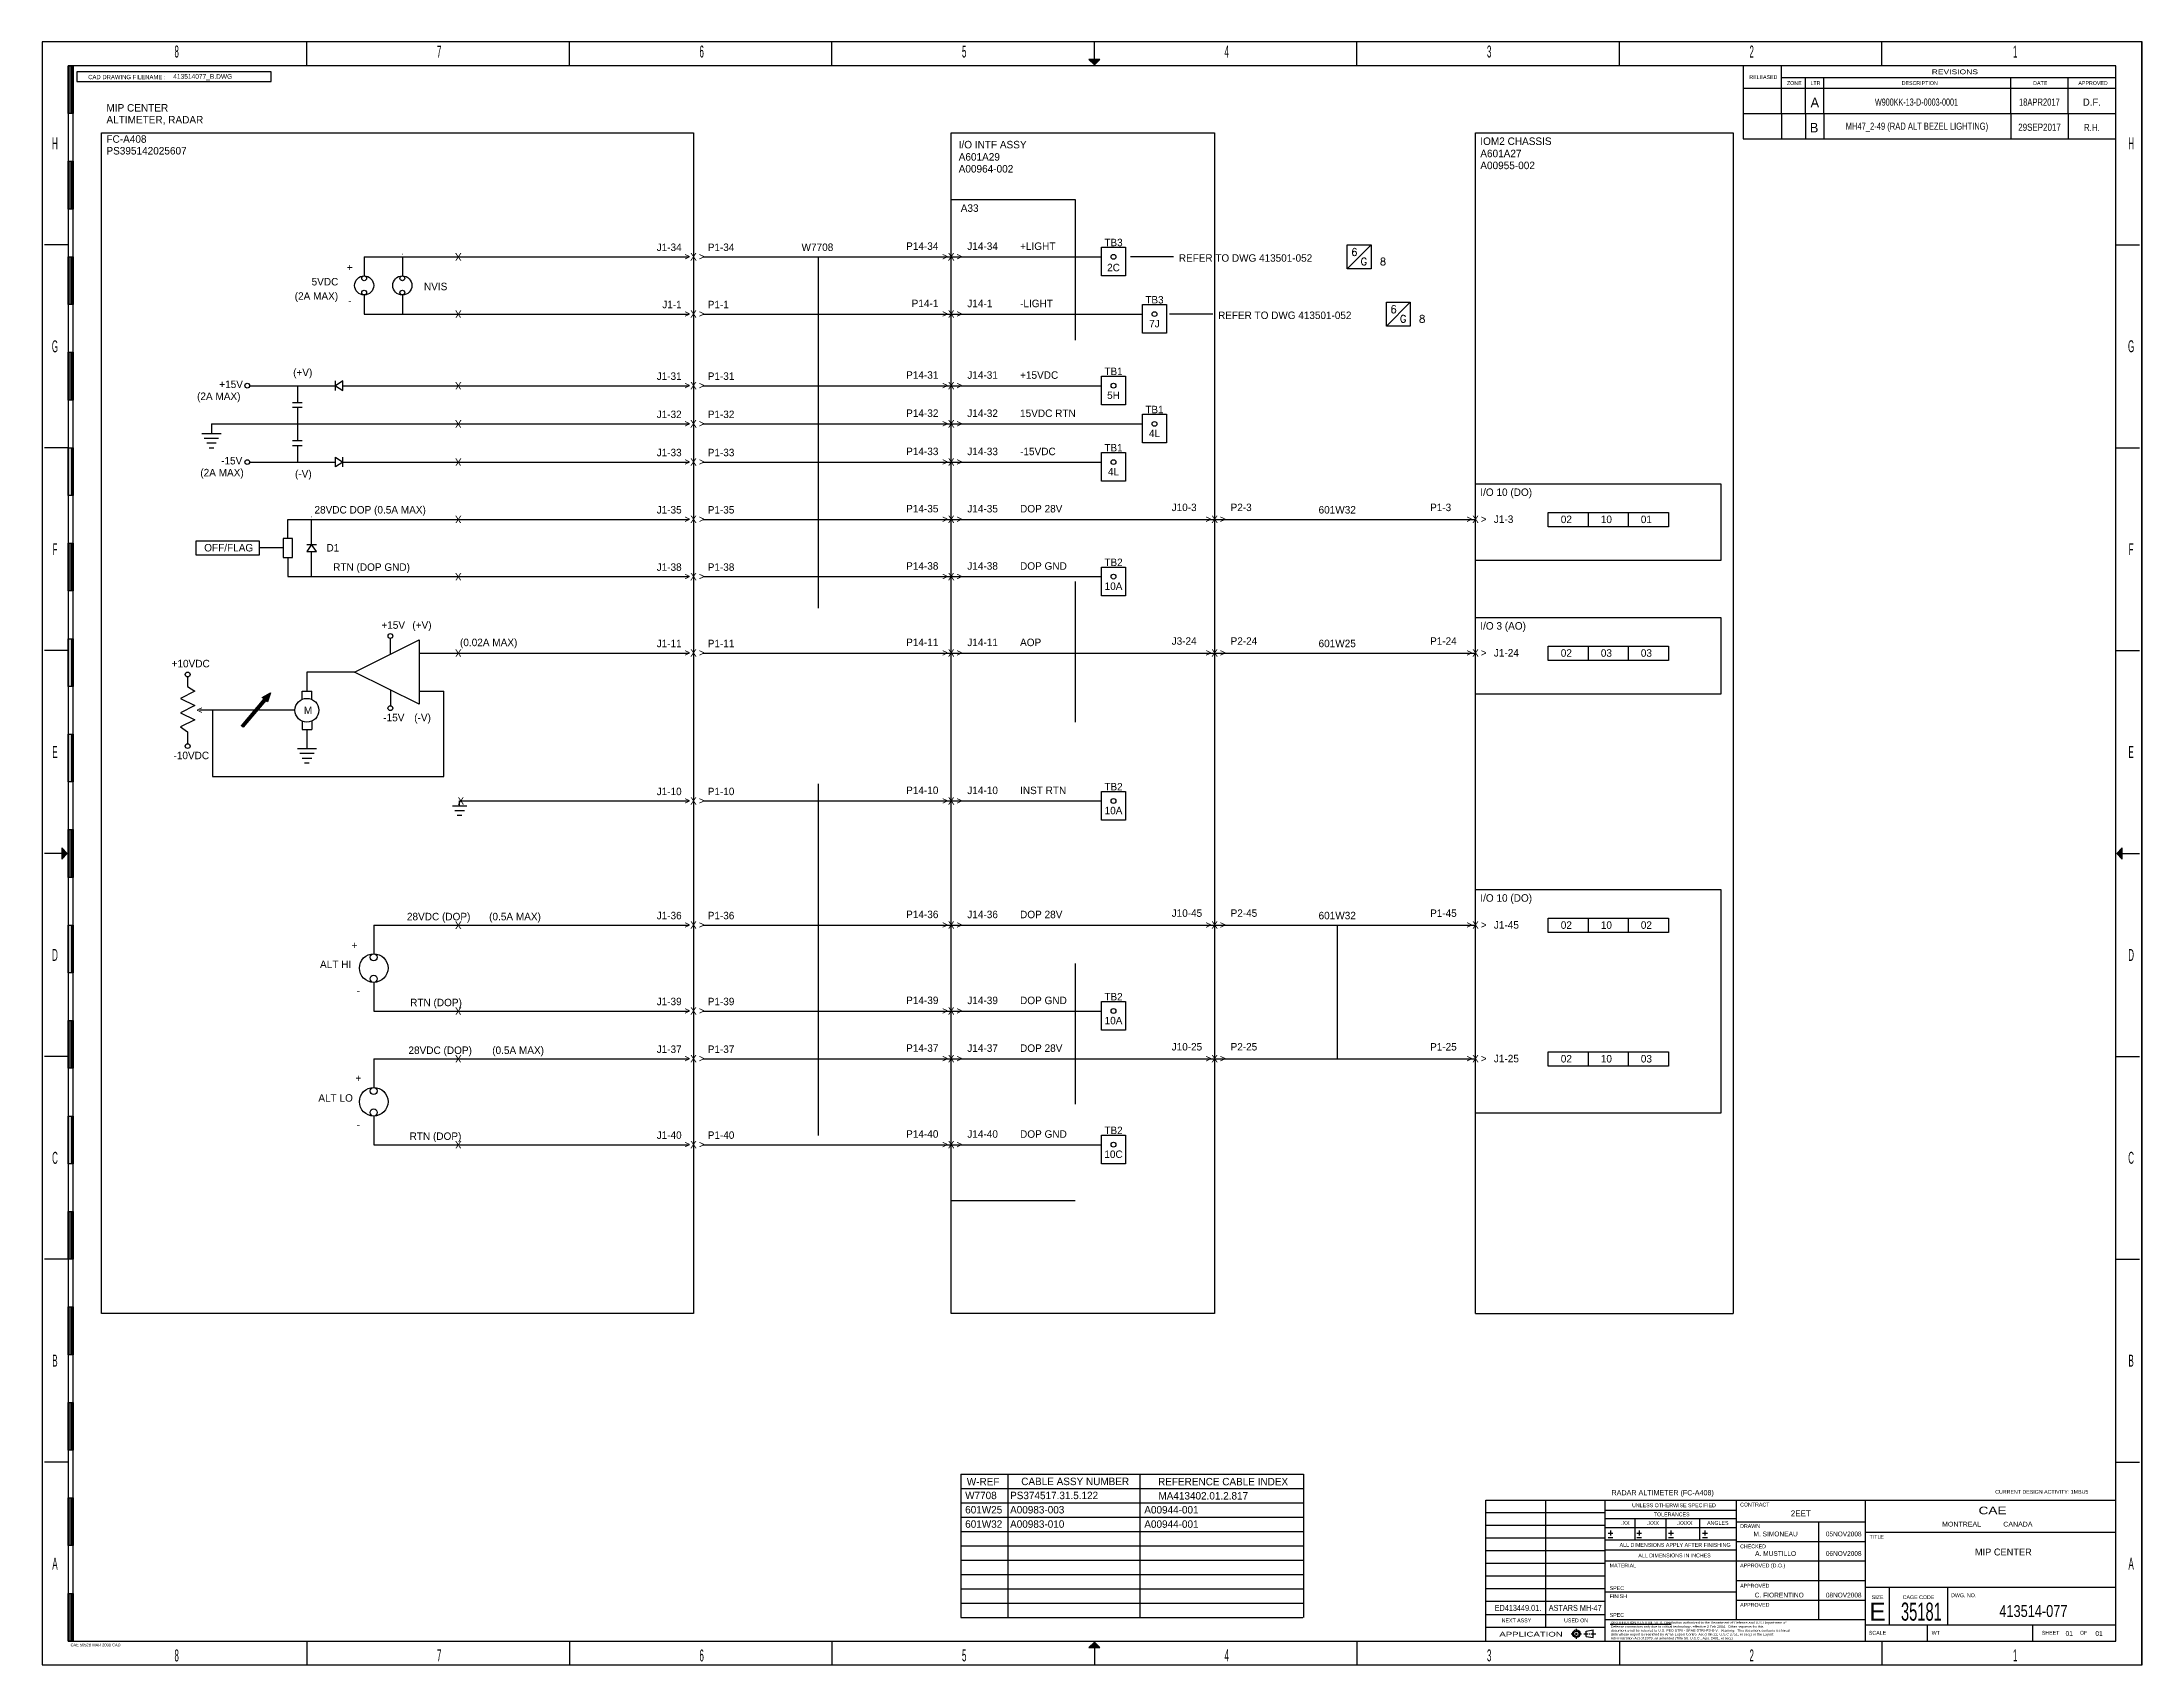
# Paper-space layout 'Layout1' of a CAD drawing. Header units: inches. Extents: x 1.15 to 9.26, y 0.83 to 7.09.
# The model-space entities are those that its viewports show. They can reach past a viewport. Long polylines and large blocks are cut down to what shows.
import ezdxf
from ezdxf.enums import TextEntityAlignment as Align

# ---------------------------------------------------------------- set-up
doc = ezdxf.new("R2010")
doc.units = ezdxf.units.IN
doc.header["$MEASUREMENT"] = 0
doc.linetypes.add('DASHED2', pattern=[0.375, 0.25, -0.125])
doc.linetypes.add('DGN5', pattern=[0.257639, 0.08588, -0.171759])
doc.layers.add('1', color=7, linetype='Continuous')
doc.layers.add('Title', color=6, linetype='Continuous')
doc.styles.add('dgn000', font='dgn000.shx')
doc.styles.add('dgn001', font='dgn001.shx')
doc.styles.add('dgn003', font='dgn003.shx')
doc.styles.add('dgn028', font='dgn028.shx')
doc.styles.add('dgn050', font='dgn050.shx')
doc.styles.add('dgn118', font='dgn118.shx')
doc.styles.add('dgn175', font='dgn175.shx')
doc.styles.add('SCHEMATIC', font='romans.shx', dxfattribs={"height": 0.156})

psp = doc.layouts.get("Layout1")

msp = doc.modelspace()

# ---------------------------------------------------------------- texts
at = {"style": 'dgn050'}
for s, p in [('MIP CENTER', (0.8, 32.2)), ('ALTIMETER, RADAR              ', (0.8, 31.95)), ('FC-A408', (0.8, 31.546)), ('PS395142025607      ', (0.8, 31.3)), ('A601A29                        ', (18.657, 31.172))]:
    msp.add_text(s, height=0.157, dxfattribs=at).set_placement(p, align=Align.TOP_LEFT)
at = {"linetype": 'DGN5', "style": 'dgn050'}
for s, p in [('I/O INTF ASSY', (18.657, 31.429)), ('A601A27', (29.586, 31.243)), ('IOM2 CHASSIS', (29.586, 31.5)), ('A00964-002', (18.657, 30.922)), ('A00955-002', (29.586, 30.993)), ('A33', (18.7, 30.099)), ('I/O 10 (DO)', (29.586, 24.147)), ('I/O 3 (AO)', (29.586, 21.347)), ('I/O 10 (DO)', (29.586, 15.647))]:
    msp.add_text(s, height=0.157, dxfattribs=at).set_placement(p, align=Align.TOP_LEFT)
for s, height, rotation, style, p in [('.', 0.127, 180, 'dgn118', (7, 29)), ('X', 0.157, 180, 'dgn050', (8.173, 29)), ('.', 0.127, 180, 'dgn118', (7, 27.8)), ('X', 0.157, 180, 'dgn050', (8.173, 27.8)), ('.', 0.127, 90, 'dgn118', (4.801, 26.3)), ('X', 0.157, 180, 'dgn050', (8.173, 26.3)), ('X', 0.157, 180, 'dgn050', (8.173, 25.5)), ('.', 0.127, 90, 'dgn118', (4.801, 25.5)), ('.', 0.127, 90, 'dgn118', (4.801, 24.7)), ('X', 0.157, 180, 'dgn050', (8.173, 24.7)), ('.', 0.127, 180, 'dgn118', (5.1, 23.5)), ('X', 0.157, 180, 'dgn050', (8.173, 23.5)), ('.', 0.127, 180, 'dgn118', (5.1, 22.3)), ('X', 0.157, 180, 'dgn050', (8.173, 22.3)), ('X', 0.157, 180, 'dgn050', (8.173, 20.7)), ('>', 0.157, 180, 'dgn118', (2.751, 19.5)), ('.', 0.127, 90, 'dgn118', (3.023, 19.5)), ('X', 0.157, 180, 'dgn000', (8.173, 15)), ('X', 0.157, 180, 'dgn000', (8.173, 13.2)), ('X', 0.157, 180, 'dgn000', (8.173, 12.2)), ('X', 0.157, 180, 'dgn000', (8.173, 10.4))]:
    msp.add_text(s, height=height, rotation=rotation, dxfattribs=dict(style=style)).set_placement(p, align=Align.MIDDLE_CENTER)
for s, height, style, p in [('          J1-34', 0.156, 'dgn003', (12.852, 29.2)), ('        P14-34', 0.157, 'dgn050', (18.232, 29.224)), ('           J1-1', 0.156, 'dgn003', (12.852, 28)), ('         P14-1', 0.157, 'dgn050', (18.232, 28.024)), ('          J1-31', 0.156, 'dgn003', (12.852, 26.5)), ('        P14-31', 0.157, 'dgn050', (18.232, 26.524)), ('          J1-32', 0.156, 'dgn003', (12.852, 25.7)), ('        P14-32', 0.157, 'dgn050', (18.232, 25.724)), ('          J1-33', 0.156, 'dgn003', (12.852, 24.9)), ('        P14-33', 0.157, 'dgn050', (18.232, 24.924)), ('          J1-35', 0.156, 'dgn003', (12.852, 23.7)), ('        P14-35', 0.157, 'dgn050', (18.232, 23.724)), ('          J1-38', 0.156, 'dgn003', (12.852, 22.5)), ('        P14-38', 0.157, 'dgn050', (18.232, 22.524)), ('          J1-11', 0.156, 'dgn003', (12.852, 20.9)), ('        P14-11', 0.157, 'dgn050', (18.232, 20.924)), ('          J1-10', 0.156, 'dgn003', (12.852, 17.8)), ('        P14-10', 0.157, 'dgn050', (18.232, 17.824)), ('          J1-36', 0.156, 'dgn003', (12.852, 15.2)), ('        P14-36', 0.157, 'dgn050', (18.232, 15.224)), ('          J1-39', 0.156, 'dgn003', (12.852, 13.4)), ('        P14-39', 0.157, 'dgn050', (18.232, 13.424)), ('          J1-37', 0.156, 'dgn003', (12.852, 12.4)), ('        P14-37', 0.157, 'dgn050', (18.232, 12.424)), ('          J1-40', 0.156, 'dgn003', (12.852, 10.6)), ('        P14-40', 0.157, 'dgn050', (18.232, 10.624))]:
    msp.add_text(s, height=height, dxfattribs=dict(style=style)).set_placement(p, align=Align.MIDDLE_RIGHT)
at = {"style": 'dgn050', "text_generation_flag": 4}
for p in [(12.97, 28.999), (13.27, 28.999), (18.37, 28.999), (18.67, 28.999), (12.97, 27.799), (13.27, 27.799), (18.37, 27.799), (18.67, 27.799), (12.97, 26.299), (13.27, 26.299), (18.37, 26.299), (18.67, 26.299), (12.97, 25.499), (13.27, 25.499), (18.37, 25.499), (18.67, 25.499), (12.97, 24.699), (13.27, 24.699), (18.37, 24.699), (18.67, 24.699), (12.97, 23.499), (13.27, 23.499), (18.37, 23.499), (18.67, 23.499), (23.89, 23.499), (24.19, 23.499), (29.356, 23.499), (29.656, 23.499), (12.97, 22.299), (13.27, 22.299), (18.37, 22.299), (18.67, 22.299), (12.97, 20.699), (13.27, 20.699), (18.37, 20.699), (18.67, 20.699), (23.89, 20.699), (24.19, 20.699), (29.356, 20.699), (29.656, 20.699), (12.97, 17.599), (13.27, 17.599), (18.37, 17.599), (18.67, 17.599), (12.97, 14.999), (13.27, 14.999), (18.37, 14.999), (18.67, 14.999), (23.89, 14.999), (24.19, 14.999), (29.356, 14.999), (29.656, 14.999), (12.97, 13.199), (13.27, 13.199), (18.37, 13.199), (18.67, 13.199), (12.97, 12.199), (13.27, 12.199), (18.37, 12.199), (18.67, 12.199), (23.89, 12.199), (24.19, 12.199), (29.356, 12.199), (29.656, 12.199), (12.97, 10.399), (13.27, 10.399), (18.37, 10.399), (18.67, 10.399)]:
    msp.add_text('>', height=0.156, dxfattribs=at).set_placement(p, align=Align.MIDDLE_CENTER)
for s, height, style, p in [('X', 0.156, 'dgn003', (13.1, 29)), ('W7708', 0.157, 'dgn050', (15.697, 29.2)), ('X', 0.156, 'dgn003', (18.5, 29)), ('TB3', 0.156, 'dgn003', (21.901, 29.3)), ('TB3', 0.156, 'dgn003', (22.759, 28.1)), ('X', 0.156, 'dgn003', (13.1, 27.8)), ('X', 0.156, 'dgn003', (18.5, 27.8)), ('7J', 0.156, 'dgn003', (22.759, 27.6)), ('TB1', 0.156, 'dgn003', (21.901, 26.6)), ('X', 0.156, 'dgn003', (13.1, 26.3)), ('X', 0.156, 'dgn003', (18.5, 26.3)), ('5H', 0.156, 'dgn003', (21.901, 26.1)), ('X', 0.156, 'dgn003', (13.1, 25.5)), ('X', 0.156, 'dgn003', (18.5, 25.5)), ('TB1', 0.156, 'dgn003', (22.759, 25.8)), ('4L', 0.156, 'dgn003', (22.759, 25.3)), ('X', 0.156, 'dgn003', (13.1, 24.7)), ('X', 0.156, 'dgn003', (18.5, 24.7)), ('TB1', 0.156, 'dgn003', (21.901, 25)), ('4L', 0.156, 'dgn003', (21.901, 24.5)), (' 28VDC DOP (0.5A MAX) ', 0.157, 'dgn050', (6.326, 23.7)), ('601W32', 0.157, 'dgn050', (26.588, 23.7)), ('X', 0.156, 'dgn003', (13.1, 23.5)), ('X', 0.156, 'dgn003', (18.5, 23.5)), ('X', 0.156, 'dgn003', (24.02, 23.5)), ('X', 0.156, 'dgn003', (29.486, 23.5)), ('OFF/FLAG', 0.157, 'dgn000', (3.362, 22.906)), ('     RTN (DOP GND)    ', 0.157, 'dgn050', (6.326, 22.5)), ('TB2', 0.156, 'dgn003', (21.901, 22.6)), ('X', 0.156, 'dgn003', (13.1, 22.3)), ('X', 0.156, 'dgn003', (18.5, 22.3)), ('10A', 0.156, 'dgn003', (21.901, 22.1)), ('X', 0.156, 'dgn003', (13.1, 20.7)), ('X', 0.156, 'dgn003', (18.5, 20.7)), ('X', 0.156, 'dgn003', (24.02, 20.7)), ('601W25', 0.157, 'dgn050', (26.588, 20.9)), ('X', 0.156, 'dgn003', (29.486, 20.7)), ('M', 0.157, 'dgn003', (5.024, 19.5)), ('X', 0.157, 'dgn050', (8.226, 17.6)), ('X', 0.156, 'dgn003', (13.1, 17.6)), ('X', 0.156, 'dgn003', (18.5, 17.6)), ('TB2', 0.156, 'dgn003', (21.901, 17.9)), ('.', 0.157, 'dgn118', (8.199, 17.601)), ('10A', 0.156, 'dgn003', (21.901, 17.4)), ('X', 0.156, 'dgn003', (13.1, 15)), ('X', 0.156, 'dgn003', (18.5, 15)), ('X', 0.156, 'dgn003', (24.02, 15)), ('601W32', 0.157, 'dgn050', (26.588, 15.2)), ('X', 0.156, 'dgn003', (29.486, 15)), ('X', 0.156, 'dgn003', (13.1, 13.2)), ('X', 0.156, 'dgn003', (18.5, 13.2)), ('TB2', 0.156, 'dgn003', (21.901, 13.5)), ('10A', 0.156, 'dgn003', (21.901, 13)), ('X', 0.156, 'dgn003', (13.1, 12.2)), ('X', 0.156, 'dgn003', (18.5, 12.2)), ('X', 0.156, 'dgn003', (24.02, 12.2)), ('X', 0.156, 'dgn003', (29.486, 12.2)), ('TB2', 0.156, 'dgn003', (21.901, 10.7)), ('X', 0.156, 'dgn003', (13.1, 10.4)), ('X', 0.156, 'dgn003', (18.5, 10.4)), ('10C', 0.156, 'dgn003', (21.901, 10.2)), ('W-REF', 0.156, 'dgn050', (19.169, 3.341)), ('CABLE ASSY NUMBER', 0.156, 'dgn050', (21.098, 3.346)), ('REFERENCE CABLE INDEX', 0.156, 'dgn050', (24.197, 3.341)), ('        2EET        ', 0.125, 'dgn050', (36.3, 2.675)), ('M. SIMONEAU    ', 0.1, 'dgn050', (35.85, 2.245)), ('A. MUSTILLO    ', 0.1, 'dgn050', (35.85, 1.835)), ('       MIP CENTER        ', 0.14434, 'dgn050', (40.572, 1.867)), ('C. FIORENTINO', 0.1, 'dgn050', (35.85, 0.965)), ('01', 0.1, 'dgn050', (41.925, 0.16)), ('01', 0.1, 'dgn050', (42.55, 0.16))]:
    msp.add_text(s, height=height, dxfattribs=dict(style=style)).set_placement(p, align=Align.MIDDLE_CENTER)
for s, height, style, p in [('P1-34          ', 0.156, 'dgn003', (13.4, 29.2)), ('J14-34        ', 0.157, 'dgn050', (18.837, 29.223)), ('P1-1           ', 0.156, 'dgn003', (13.4, 28)), ('J14-1         ', 0.157, 'dgn050', (18.837, 28.023)), ('P1-31          ', 0.156, 'dgn003', (13.4, 26.5)), ('J14-31        ', 0.157, 'dgn050', (18.837, 26.523)), ('P1-32          ', 0.156, 'dgn003', (13.4, 25.7)), ('J14-32        ', 0.157, 'dgn050', (18.837, 25.723)), ('P1-33          ', 0.156, 'dgn003', (13.4, 24.9)), ('J14-33        ', 0.157, 'dgn050', (18.837, 24.923)), ('P1-35          ', 0.156, 'dgn003', (13.4, 23.7)), ('J14-35        ', 0.157, 'dgn050', (18.837, 23.723)), ('02', 0.157, 'dgn050', (31.272, 23.5)), ('10', 0.157, 'dgn050', (32.111, 23.5)), ('01', 0.157, 'dgn050', (32.949, 23.5)), ('P1-38          ', 0.156, 'dgn003', (13.4, 22.5)), ('J14-38        ', 0.157, 'dgn050', (18.837, 22.523)), ('P1-11          ', 0.156, 'dgn003', (13.4, 20.9)), ('J14-11        ', 0.157, 'dgn050', (18.837, 20.923)), ('02', 0.157, 'dgn050', (31.272, 20.7)), ('03', 0.157, 'dgn050', (32.111, 20.7)), ('03', 0.157, 'dgn050', (32.949, 20.7)), ('P1-10          ', 0.156, 'dgn003', (13.4, 17.8)), ('J14-10        ', 0.157, 'dgn050', (18.837, 17.823)), ('P1-36          ', 0.156, 'dgn003', (13.4, 15.2)), ('J14-36        ', 0.157, 'dgn050', (18.837, 15.223)), ('02', 0.157, 'dgn050', (31.272, 15)), ('10', 0.157, 'dgn050', (32.111, 15)), ('02', 0.157, 'dgn050', (32.949, 15)), ('P1-39          ', 0.156, 'dgn003', (13.4, 13.4)), ('J14-39        ', 0.157, 'dgn050', (18.837, 13.423)), ('P1-37          ', 0.156, 'dgn003', (13.4, 12.4)), ('J14-37        ', 0.157, 'dgn050', (18.837, 12.423)), ('02', 0.157, 'dgn050', (31.272, 12.2)), ('10', 0.157, 'dgn050', (32.111, 12.2)), ('03', 0.157, 'dgn050', (32.949, 12.2)), ('P1-40          ', 0.156, 'dgn003', (13.4, 10.6)), ('J14-40        ', 0.157, 'dgn050', (18.837, 10.623))]:
    msp.add_text(s, height=height, dxfattribs=dict(style=style)).set_placement(p, align=Align.MIDDLE_LEFT)
at = {"style": 'dgn050'}
for s, height, p in [('+LIGHT                                 ', 0.157, (19.943, 29.144)), ('-LIGHT                                 ', 0.157, (19.943, 27.944)), ('+15VDC                                 ', 0.157, (19.943, 26.444)), ('15VDC RTN                              ', 0.157, (19.943, 25.644)), ('-15VDC                                 ', 0.157, (19.943, 24.844)), ('DOP 28V                                ', 0.157, (19.943, 23.644)), ('DOP GND                                ', 0.157, (19.943, 22.444)), ('AOP                                    ', 0.157, (19.943, 20.844)), ('INST RTN                               ', 0.157, (19.943, 17.744)), ('DOP 28V                                ', 0.157, (19.943, 15.144)), ('DOP GND                                ', 0.157, (19.943, 13.344)), ('DOP 28V                                ', 0.157, (19.943, 12.344)), ('DOP GND                                ', 0.157, (19.943, 10.544)), ('W7708', 0.156, (18.793, 2.974)), ('PS374517.31.5.122', 0.156, (19.734, 2.974)), ('MA413402.01.2.817', 0.156, (22.842, 2.966)), ('RADAR ALTIMETER (FC-A408)                          ', 0.10826, (32.336, 3.055)), ('601W25', 0.156, (18.793, 2.674)), ('A00983-003', 0.156, (19.734, 2.674)), ('601W32', 0.156, (18.793, 2.374)), ('A00983-010', 0.156, (19.734, 2.374))]:
    msp.add_text(s, height=height, dxfattribs=at).set_placement(p)
at = {"style": 'dgn000'}
for s, p in [('+', (5.899, 28.7)), ('(2A MAX)', (5.2, 28.1)), ('(2A MAX)', (5.2, 28.1)), ('5VDC', (5.379, 28.4)), ('NVIS', (7.698, 28.3)), ('-', (5.899, 28)), ('+15V', (3.412, 26.25)), ('(+V)', (4.913, 26.5)), ('(2A MAX)', (3.154, 26)), ('-15V', (3.425, 24.65)), ('(2A MAX)', (3.222, 24.4)), ('(-V)', (4.926, 24.375)), ('D1 ', (5.574, 22.826)), ('+15V', (6.809, 21.207)), ('(+V)', (7.411, 21.207)), ('(0.02A MAX)', (8.809, 20.843)), ('+10VDC', (2.565, 20.4)), ('-15V', (6.822, 19.269)), ('(-V)', (7.424, 19.269)), ('-10VDC', (2.578, 18.475)), ('28VDC (DOP)', (7.761, 15.1)), ('(0.5A MAX)', (9.361, 15.1)), ('+', (5.999, 14.5)), ('ALT HI', (5.602, 14.1)), ('-', (6.079, 13.552)), ('RTN (DOP)', (7.706, 13.3)), ('28VDC (DOP)', (7.793, 12.3)), ('(0.5A MAX)', (9.426, 12.3)), ('ALT LO', (5.602, 11.3)), ('+', (6.079, 11.717)), ('-', (6.079, 10.743)), ('RTN (DOP)', (7.695, 10.5))]:
    msp.add_text(s, height=0.157, dxfattribs=at).set_placement(p, align=Align.CENTER)
at = {"linetype": 'Continuous'}
for s, height, style, p in [('J10-3', 0.156, 'dgn003', (23.12, 23.751)), ('P2-3', 0.156, 'dgn003', (24.355, 23.751)), ('P1-3', 0.156, 'dgn003', (28.535, 23.75)), ('J1-3', 0.157, 'dgn050', (29.87, 23.504)), ('J3-24', 0.156, 'dgn003', (23.12, 20.951)), ('P2-24', 0.156, 'dgn003', (24.355, 20.951)), ('P1-24', 0.156, 'dgn003', (28.535, 20.95)), ('J1-24', 0.157, 'dgn050', (29.87, 20.704)), ('J10-45', 0.156, 'dgn003', (23.12, 15.251)), ('P2-45', 0.156, 'dgn003', (24.355, 15.251)), ('P1-45', 0.156, 'dgn003', (28.535, 15.25)), ('J1-45', 0.157, 'dgn050', (29.87, 15.004)), ('J10-25', 0.156, 'dgn003', (23.12, 12.451)), ('P2-25', 0.156, 'dgn003', (24.355, 12.451)), ('P1-25', 0.156, 'dgn003', (28.535, 12.45)), ('J1-25', 0.157, 'dgn050', (29.87, 12.204))]:
    msp.add_text(s, height=height, dxfattribs=dict(at, style=style)).set_placement(p, align=Align.MIDDLE_LEFT)
at = {"style": 'dgn050'}
for s, height, width, p in [('05NOV2008', 0.1, 0.849999, (37.2, 2.245)), ('06NOV2008', 0.1, 0.849999, (37.2, 1.835)), ('08NOV2008', 0.1, 0.849999, (37.2, 0.965)), ('ED413449.01.', 0.125, 0.799998, (30.375, 0.696)), ('ASTARS MH-47', 0.125, 0.799998, (31.575, 0.696)), ('   413514-077    ', 0.25, 0.8, (41.212, 0.63))]:
    msp.add_text(s, height=height, dxfattribs=dict(at, width=width)).set_placement(p, align=Align.MIDDLE_CENTER)
at = {"char_height": 0.156, "line_spacing_factor": 0.6, "style": 'dgn003'}
for s, insert, attachment_point in [('REFER TO DWG 413501-052', (23.27, 28.974), 4), ('2C', (21.901, 28.774), 5), ('REFER TO DWG 413501-052', (24.092, 27.774), 4)]:
    msp.add_mtext(s, dxfattribs=dict(at, insert=insert, attachment_point=attachment_point))
at = {"layer": 'Title', "attachment_point": 5, "line_spacing_factor": 0.6}
for s, insert, char_height, style in [('A', (36.595, 32.232), 0.2, 'dgn050'), ('\\H1x;\\W0.6;W900KK-13-D-0003-0001', (38.725, 32.24), 0.15, 'dgn050'), ('\\H1x;\\W0.766664;18APR2017', (41.3, 32.24), 0.15, 'dgn050'), ('D.F.', (42.4, 32.24), 0.15, 'dgn050'), ('B', (36.58, 31.705), 0.2, 'dgn050'), ('\\H1x;\\W0.833333;29SEP2017', (41.303, 31.714), 0.15, 'dgn028'), ('\\H1x;\\W0.833333;R.H.', (42.4, 31.71), 0.15, 'dgn028')]:
    msp.add_mtext(s, dxfattribs=dict(at, insert=insert, char_height=char_height, style=style))
at = {"layer": 'Title', "insert": (38.734, 31.714), "char_height": 0.15, "attachment_point": 5, "rotation": 360, "line_spacing_factor": 0.6, "style": 'dgn028'}
msp.add_mtext('\\H1x;\\W0.790062;MH47_2-49 (RAD ALT BEZEL LIGHTING)', dxfattribs=at)

# ---------------------------------------------------------------- blocks, each defined once
blk = doc.blocks.new('A$C39CA0B2B')
for p, q in [((0, 0), (5.52, 0)), ((5.52, 0), (5.52, -24.738))]:
    blk.add_line(p, q)
blk = doc.blocks.new('A$C664B0FF0')
at = {"linetype": 'Continuous', "style": 'dgn050'}
blk.add_text('A00944-001', height=0.156, dxfattribs=at).set_placement((0.0952, -0.2245))
blk = doc.blocks.new('A$C7ED834E1')
at = {"layer": '1'}
blk.add_blockref('A$C664B0FF0', (0, 0), dxfattribs=at)
blk = doc.blocks.new('A$C21555F41')
at = {"layer": 'Title', "lineweight": 5, "style": 'dgn000'}
blk.add_text('CURRENT DESIGN ACTIVITY: 1MBU5', height=0.08, dxfattribs=at).set_placement((-2.526, 0.217), align=Align.TOP_LEFT)
blk = doc.blocks.new('A$C34C508EE')
at = {"layer": 'Title'}
blk.add_blockref('A$C21555F41', (0, 0), dxfattribs=at)
blk = doc.blocks.new('EFORM-W900KK-13-D-0003-0001_1')
at = {"layer": 'Title'}
for points in [[(21.5, 33.02), (21.384, 33.136), (21.616, 33.136)], [(-0.136, 16.384), (-0.136, 16.616), (-0.02, 16.5)], [(43.036, 16.384), (42.92, 16.5), (43.036, 16.616)], [(21.384, -0.136), (21.5, -0.02), (21.616, -0.136)]]:
    blk.add_hatch(color=256, dxfattribs=at).paths.add_polyline_path(points)
at = {"layer": 'Title', "extrusion": (0, 0, -1)}
for points in [[(-0.1, 32), (-0.1, 33), (0, 33), (0, 32)], [(-0.1, 30), (-0.1, 31), (0, 31), (0, 30)], [(-0.1, 28), (-0.1, 29), (0, 29), (0, 28)], [(-0.1, 26), (-0.1, 27), (0, 27), (0, 26)], [(-0.1, 24), (-0.1, 25), (0, 25), (0, 24)], [(-0.1, 22), (-0.1, 23), (0, 23), (0, 22)], [(-0.1, 20), (-0.1, 21), (0, 21), (0, 20)], [(-0.1, 18), (-0.1, 19), (0, 19), (0, 18)], [(-0.1, 16), (-0.1, 17), (0, 17), (0, 16)], [(-0.1, 14), (-0.1, 15), (0, 15), (0, 14)], [(-0.1, 12), (-0.1, 13), (0, 13), (0, 12)], [(-0.1, 10), (-0.1, 11), (0, 11), (0, 10)], [(-0.1, 8), (-0.1, 9), (0, 9), (0, 8)], [(-0.1, 6), (-0.1, 7), (0, 7), (0, 6)], [(-0.1, 4), (-0.1, 5), (0, 5), (0, 4)], [(-0.1, 2), (-0.1, 3), (0, 3), (0, 2)], [(-0.1, 0), (-0.1, 1), (0, 1), (0, 0)]]:
    blk.add_hatch(color=256, dxfattribs=at).paths.add_polyline_path(points)
at = {"layer": 'Title'}
for p, q in [((5, 33), (5, 33.5)), ((10.5, 33), (10.5, 33.5)), ((16, 33), (16, 33.5)), ((21.5, 33.136), (21.5, 33.5)), ((27, 33), (27, 33.5)), ((32.5, 33), (32.5, 33.5)), ((38, 33), (38, 33.5)), ((0.033, 33), (0.033, 32)), ((0.067, 33), (0.067, 32)), ((0.1, 0), (0.1, 33)), ((35.096, 33), (35.096, 32)), ((35.9, 32), (35.9, 33)), ((42.9, 32.749), (35.9, 32.749)), ((36.398, 32), (36.398, 32.749)), ((36.787, 32), (36.787, 32.749)), ((40.702, 32), (40.702, 32.749)), ((41.903, 32), (41.903, 32.749)), ((35.096, 32.531), (42.9, 32.531)), ((0.033, 31), (0.033, 30)), ((0.067, 31), (0.067, 30)), ((0, 29.25), (-0.5, 29.25)), ((42.9, 29.25), (43.4, 29.25)), ((43.02, 29.25), (43.4, 29.25)), ((0.033, 29), (0.033, 28)), ((0.067, 29), (0.067, 28)), ((0.033, 27), (0.033, 26)), ((0.067, 27), (0.067, 26)), ((0, 25), (-0.5, 25)), ((0.067, 25), (0.067, 24)), ((0.1, 25), (0.1, 24)), ((42.9, 25), (43.4, 25)), ((0.033, 23), (0.033, 22)), ((0.067, 23), (0.067, 22)), ((0, 20.75), (-0.5, 20.75)), ((0.067, 21), (0.067, 20)), ((0.1, 21), (0.1, 20)), ((42.9, 20.75), (43.4, 20.75)), ((0.067, 19), (0.067, 18)), ((0.1, 19), (0.1, 18)), ((0.033, 17), (0.033, 16)), ((0.067, 17), (0.067, 16)), ((-0.136, 16.5), (-0.5, 16.5)), ((43.036, 16.5), (43.4, 16.5)), ((0.067, 15), (0.067, 14)), ((0.1, 15), (0.1, 14)), ((0.033, 13), (0.033, 12)), ((0.067, 13), (0.067, 12)), ((0, 12.25), (-0.5, 12.25)), ((42.9, 12.25), (43.4, 12.25)), ((0.067, 11), (0.067, 10)), ((0.1, 11), (0.1, 10)), ((0.033, 9), (0.033, 8)), ((0.067, 9), (0.067, 8)), ((0, 8), (-0.5, 8)), ((42.9, 8), (43.4, 8)), ((0.033, 7), (0.033, 6)), ((0.067, 7), (0.067, 6)), ((0.033, 5), (0.033, 4)), ((0.067, 5), (0.067, 4)), ((0, 3.75), (-0.5, 3.75)), ((42.9, 3.75), (43.4, 3.75)), ((0.033, 3), (0.033, 2)), ((0.067, 3), (0.067, 2)), ((32.2, 2.685), (29.7, 2.685)), ((30.95, 2.95), (30.95, 0.291)), ((32.2, 0), (32.2, 2.95)), ((32.2, 2.74), (34.955, 2.74)), ((34.955, 0.45), (34.955, 2.95)), ((37.656, 0), (37.656, 2.95)), ((32.2, 2.42), (29.7, 2.42)), ((32.2, 2.57), (34.955, 2.57)), ((32.2, 2.38), (34.955, 2.38)), ((32.265, 2.264), (32.365, 2.264)), ((32.315, 2.314), (32.315, 2.214)), ((32.821, 2.57), (32.821, 2.12)), ((32.866, 2.264), (32.966, 2.264)), ((32.916, 2.314), (32.916, 2.214)), ((33.476, 2.57), (33.476, 2.12)), ((33.531, 2.264), (33.631, 2.264)), ((33.581, 2.314), (33.581, 2.214)), ((34.178, 2.57), (34.178, 2.12)), ((34.243, 2.264), (34.343, 2.264)), ((34.293, 2.314), (34.293, 2.214)), ((34.955, 2.5), (37.656, 2.5)), ((36.671, 2.5), (36.671, 0.45)), ((37.656, 2.28), (42.9, 2.28)), ((32.2, 2.155), (29.7, 2.155)), ((32.2, 1.891), (29.7, 1.891)), ((32.2, 2.12), (34.955, 2.12)), ((32.2, 1.91), (34.955, 1.91)), ((32.365, 2.164), (32.265, 2.164)), ((32.966, 2.164), (32.866, 2.164)), ((33.631, 2.164), (33.531, 2.164)), ((34.343, 2.164), (34.243, 2.164)), ((34.955, 2.09), (37.656, 2.09)), ((32.2, 1.626), (29.7, 1.626)), ((32.2, 1.361), (29.7, 1.361)), ((32.2, 1.68), (37.656, 1.68)), ((0.033, 1), (0.033, 0)), ((0.067, 1), (0.067, 0)), ((32.2, 1.096), (29.7, 1.096)), ((32.2, 1.03), (34.955, 1.03)), ((34.955, 1.27), (37.656, 1.27)), ((37.656, 1.13), (42.9, 1.13)), ((38.161, 0.34), (38.161, 1.13)), ((39.374, 1.13), (39.374, 0.34)), ((32.2, 0.831), (29.7, 0.831)), ((29.7, 0.561), (32.2, 0.561)), ((32.2, 0.45), (37.656, 0.45)), ((34.955, 0.86), (37.656, 0.86)), ((5, 0), (5, -0.5)), ((10.5, 0), (10.5, -0.5)), ((16, 0), (16, -0.5)), ((27, 0), (27, -0.5)), ((29.7, 0.291), (32.2, 0.291)), ((31.493, 0.154), (31.555, 0.154)), ((31.577, 0.154), (31.62, 0.154)), ((31.599, 0.198), (31.599, 0.26)), ((31.599, 0.132), (31.599, 0.176)), ((31.599, 0.048), (31.599, 0.111)), ((31.642, 0.154), (31.704, 0.154)), ((31.754, 0.154), (31.839, 0.154)), ((31.805, 0.208), (31.952, 0.234)), ((31.805, 0.1), (31.805, 0.208)), ((31.805, 0.1), (31.952, 0.074)), ((31.863, 0.154), (31.887, 0.154)), ((31.91, 0.154), (32.007, 0.154)), ((31.952, 0.074), (31.952, 0.234)), ((32.306, 0.353), (33.584, 0.353)), ((32.5, 0), (32.5, -0.5)), ((37.656, 0.34), (42.9, 0.34)), ((38, 0), (38, -0.5)), ((38.957, 0), (38.957, 0.34)), ((41.156, 0.34), (41.156, 0)), ((21.5, -0.136), (21.5, -0.5))]:
    blk.add_line(p, q, dxfattribs=at)
at = {"layer": 'Title', "flags": 128}
for points in [[(-0.55, -0.5), (43.45, -0.5), (43.45, 33.5), (-0.55, 33.5), (-0.55, -0.5)], [(21.5, 33.02), (21.616, 33.136), (21.384, 33.136), (21.5, 33.02)], [(0, 0), (42.9, 0), (42.9, 33), (0, 33), (0, 0)], [(0, 33), (0.1, 33), (0.1, 32), (0, 32), (0, 33)], [(0.183, 32.675), (4.25, 32.675), (4.25, 32.875), (0.183, 32.875), (0.183, 32.675)], [(0, 31), (0.1, 31), (0.1, 30), (0, 30), (0, 31)], [(0, 29), (0.1, 29), (0.1, 28), (0, 28), (0, 29)], [(0, 27), (0.1, 27), (0.1, 26), (0, 26), (0, 27)], [(0, 25), (0.1, 25), (0.1, 24), (0, 24), (0, 25)], [(0, 23), (0.1, 23), (0.1, 22), (0, 22), (0, 23)], [(0, 21), (0.1, 21), (0.1, 20), (0, 20), (0, 21)], [(0, 19), (0.1, 19), (0.1, 18), (0, 18), (0, 19)], [(0, 17), (0.1, 17), (0.1, 16), (0, 16), (0, 17)], [(-0.02, 16.5), (-0.136, 16.616), (-0.136, 16.384), (-0.02, 16.5)], [(42.92, 16.5), (43.036, 16.384), (43.036, 16.616), (42.92, 16.5)], [(0, 15), (0.1, 15), (0.1, 14), (0, 14), (0, 15)], [(0, 13), (0.1, 13), (0.1, 12), (0, 12), (0, 13)], [(0, 11), (0.1, 11), (0.1, 10), (0, 10), (0, 11)], [(0, 9), (0.1, 9), (0.1, 8), (0, 8), (0, 9)], [(0, 7), (0.1, 7), (0.1, 6), (0, 6), (0, 7)], [(0, 5), (0.1, 5), (0.1, 4), (0, 4), (0, 5)], [(0, 3), (0.1, 3), (0.1, 2), (0, 2), (0, 3)], [(29.7, 0), (29.7, 2.95), (42.9, 2.95)], [(0, 1), (0.1, 1), (0.1, 0), (0, 0), (0, 1)], [(21.5, -0.02), (21.384, -0.136), (21.616, -0.136), (21.5, -0.02)]]:
    blk.add_lwpolyline(points, dxfattribs=at)
at = {"layer": 'Title'}
for radius in [0.0802, 0.0541]:
    blk.add_circle((31.599, 0.154), radius, dxfattribs=at)
at = {"layer": '1', "insert": (2.2, 32.7), "char_height": 0.1, "attachment_point": 7, "style": 'dgn003'}
blk.add_mtext('413514077_B.DWG', dxfattribs=at)
at = {"layer": 'Title'}
for s, height, style, width, p in [('8', 0.25, 'dgn000', 0.500016, (2.272, 33.3)), ('7', 0.25, 'dgn000', 0.500016, (7.772, 33.3)), ('6', 0.25, 'dgn000', 0.500016, (13.272, 33.3)), ('5', 0.25, 'dgn000', 0.500016, (18.772, 33.3)), ('4', 0.25, 'dgn000', 0.500016, (24.272, 33.3)), ('3', 0.25, 'dgn000', 0.500016, (29.772, 33.3)), ('2', 0.25, 'dgn000', 0.500016, (35.272, 33.3)), ('1', 0.25, 'dgn000', 0.500016, (40.793, 33.3)), ('RELEASED', 0.08, 'dgn000', 1.000008, (35.516, 32.765)), ('ZONE', 0.08, 'dgn000', 0.999992, (36.165, 32.64)), ('REVISIONS', 0.1, 'dgn000', 1.331087, (39.529, 32.875)), ('DATE', 0.08, 'dgn000', 0.999992, (41.318, 32.64)), ('H', 0.25, 'dgn000', 0.500016, (-0.278, 31.375)), ('H', 0.25, 'dgn000', 0.500016, (43.222, 31.375)), ('G', 0.25, 'dgn000', 0.500016, (-0.278, 27.125)), ('G', 0.25, 'dgn000', 0.500016, (43.222, 27.125)), ('F', 0.25, 'dgn000', 0.500016, (-0.278, 22.875)), ('F', 0.25, 'dgn000', 0.500016, (43.222, 22.875)), ('E', 0.25, 'dgn000', 0.500016, (-0.278, 18.625)), ('E', 0.25, 'dgn000', 0.500016, (43.222, 18.625)), ('E', 0.25, 'dgn000', 0.500016, (43.222, 18.625)), ('D', 0.25, 'dgn000', 0.500016, (-0.278, 14.375)), ('D', 0.25, 'dgn000', 0.500016, (43.222, 14.375)), ('C', 0.25, 'dgn000', 0.500016, (-0.278, 10.125)), ('C', 0.25, 'dgn000', 0.500016, (43.222, 10.125)), ('B', 0.25, 'dgn000', 0.500016, (-0.278, 5.875)), ('B', 0.25, 'dgn000', 0.500016, (43.222, 5.875)), ('CAE', 0.16, 'dgn000', 1.330983, (40.318, 2.737)), ('MONTREAL', 0.1, 'dgn000', 1.099996, (39.67, 2.45)), ('CANADA', 0.1, 'dgn000', 1.09999, (40.85, 2.45)), ('ALL DIMENSIONS APPLY AFTER FINISHING', 0.08, 'dgn000', 0.874997, (33.667, 2.015)), ('A', 0.25, 'dgn000', 0.500016, (-0.278, 1.625)), ('A', 0.25, 'dgn000', 0.500016, (43.222, 1.625)), ('35181', 0.38, 'dgn001', 0.605262, (38.828, 0.618)), ('APPLICATION', 0.1, 'dgn000', 1.5, (30.649, 0.145)), ('8', 0.25, 'dgn000', 0.500016, (2.272, -0.3)), ('7', 0.25, 'dgn000', 0.500016, (7.772, -0.3)), ('6', 0.25, 'dgn000', 0.500016, (13.272, -0.3)), ('5', 0.25, 'dgn000', 0.500016, (18.772, -0.3)), ('4', 0.25, 'dgn000', 0.500016, (24.272, -0.3)), ('3', 0.25, 'dgn000', 0.500016, (29.772, -0.3)), ('2', 0.25, 'dgn000', 0.500016, (35.272, -0.3)), ('1', 0.25, 'dgn000', 0.500016, (40.793, -0.3))]:
    blk.add_text(s, height=height, dxfattribs=dict(at, style=style, width=width)).set_placement(p, align=Align.MIDDLE_CENTER)
for s, height, style, p in [('CAD DRAWING FILENAME :', 0.09, 'dgn000', (1.229, 32.766)), ('LTR', 0.08, 'dgn000', (36.608, 32.64)), ('DESCRIPTION', 0.08, 'dgn000', (38.793, 32.64)), ('APPROVED', 0.08, 'dgn000', (42.424, 32.64)), ('UNLESS OTHERWISE SPECIFIED', 0.08, 'dgn000', (33.644, 2.845)), ('TOLERANCES', 0.08, 'dgn000', (33.597, 2.655)), ('.XX', 0.08, 'dgn000', (32.625, 2.475)), ('.XXX', 0.08, 'dgn000', (33.203, 2.475)), ('.XXXX', 0.08, 'dgn000', (33.869, 2.475)), ('ANGLES', 0.08, 'dgn000', (34.562, 2.475)), ('D71-E001', 0.0001, 'dgn175', (35.031, 2.45)), ('ALL DIMENSIONS IN INCHES', 0.08, 'dgn000', (33.655, 1.795)), ('NEXT ASSY', 0.08, 'dgn000', (30.343, 0.434)), ('USED ON', 0.08, 'dgn000', (31.593, 0.434)), ('E', 0.38, 'dgn001', (37.909, 0.618))]:
    blk.add_text(s, height=height, dxfattribs=dict(at, style=style)).set_placement(p, align=Align.MIDDLE_CENTER)
at = {"layer": 'Title', "style": 'dgn000'}
for s, height, width, p in [('CONTRACT', 0.08, 1.000008, (35.03, 2.9)), ('CHECKED', 0.08, 1.000008, (35.03, 2.025)), ('MATERIAL', 0.08, 1.000008, (32.297, 1.625)), ('SPEC', 0.08, 1.000008, (32.297, 1.15)), ('FINISH', 0.08, 1.000008, (32.297, 0.981)), ('SPEC', 0.08, 1.000008, (32.297, 0.587)), ('Administration Act of 1979, as amended (Title 50, U.S.C., App. 2401, et seq.)', 0.0476, 1.176471, (32.32, 0.084)), ('document shall be referred to U.S. PEO STRI - SFAE-STRI-PS-E-V.  Warning:  This document contains technical', 0.0476, 1.176471, (32.32, 0.247)), ('data whose export is restricted by Arms-Export Control Act (Title 22, U.S.C 2751, et seq.) or the Export', 0.0476, 1.176471, (32.32, 0.165)), ('DISTRIBUTION STATEMENT D. Distribution authorized to the Department of Defense and U.S. Department of', 0.0476, 1.176471, (32.32, 0.41)), ('Defense contractors only due to critical technology, effective 2 Feb 2004.  Other requests for this', 0.0476, 1.176471, (32.32, 0.328))]:
    blk.add_text(s, height=height, dxfattribs=dict(at, width=width)).set_placement(p, align=Align.TOP_LEFT)
for s, height, p in [('DRAWN', 0.08, (35.03, 2.45)), ('TITLE', 0.08, (37.741, 2.225)), ('APPROVED (D.O.)', 0.08, (35.03, 1.625)), ('APPROVED', 0.08, (35.03, 1.2)), ('DWG. NO.', 0.08, (39.45, 1)), ('APPROVED', 0.08, (35.03, 0.8)), ('CAE 5652B MAR 2001 CAD', 0.06, (0.049, -0.05))]:
    blk.add_text(s, height=height, dxfattribs=at).set_placement(p, align=Align.TOP_LEFT)
at = {"layer": 'Title', "style": 'dgn000', "width": 1.000008}
blk.add_text('SIZE', height=0.08, dxfattribs=at).set_placement((37.909, 0.96), align=Align.TOP_CENTER)
at = {"layer": 'Title', "style": 'dgn000'}
blk.add_text('CAGE CODE', height=0.08, dxfattribs=at).set_placement((38.768, 0.96), align=Align.TOP_CENTER)
for s, width, p in [('SCALE', 1.000008, (37.727, 0.175)), ('WT', 1.000015, (39.044, 0.175)), ('SHEET', 1.000008, (41.35, 0.175)), ('OF', 1.000015, (42.149, 0.175))]:
    blk.add_text(s, height=0.08, dxfattribs=dict(at, width=width)).set_placement(p, align=Align.MIDDLE_LEFT)
blk = doc.blocks.new('DESTINATION_3')
blk.add_line((-0.25, -0.25), (0.25, 0.25))
blk.add_3dface([(-0.25, 0.25), (0.25, 0.25), (0.25, -0.25), (-0.25, -0.25)])

# ---------------------------------------------------------------- linework, layer by layer
for p, q in [((0.7, 31.6), (13.1, 31.6)), ((0.7, 6.862), (0.7, 31.6)), ((13.1, 31.6), (13.1, 6.862)), ((18.5, 6.862), (18.5, 31.6)), ((29.486, 31.6), (34.886, 31.6)), ((29.486, 6.862), (29.486, 31.6)), ((34.886, 31.6), (34.886, 6.862)), ((21.651, 29.2), (22.151, 29.2)), ((21.651, 28.6), (21.651, 29.2)), ((22.151, 29.2), (22.151, 28.6)), ((6.2, 29), (6.2, 28.6)), ((6.2, 29), (8.2, 29)), ((7, 29), (7, 28.6)), ((8.172, 29), (13, 29)), ((13.295, 29), (21.651, 29)), ((6.2, 28.2), (6.2, 27.8)), ((7, 28.2), (7, 27.8)), ((22.151, 28.6), (21.651, 28.6)), ((6.2, 27.8), (8.2, 27.8)), ((8.172, 27.8), (13, 27.8)), ((13.295, 27.8), (22.509, 27.8)), ((22.509, 28), (23.009, 28)), ((22.509, 27.4), (22.509, 28)), ((23.009, 28), (23.009, 27.4)), ((23.009, 27.4), (22.509, 27.4)), ((5.601, 26.2), (5.601, 26.4)), ((5.601, 26.4), (5.601, 26.4)), ((5.751, 26.4), (5.601, 26.3)), ((5.751, 26.2), (5.751, 26.4)), ((21.651, 26.5), (22.151, 26.5)), ((21.651, 25.9), (21.651, 26.5)), ((22.151, 26.5), (22.151, 25.9)), ((3.801, 26.3), (5.601, 26.3)), ((4.801, 26.3), (4.801, 25.95)), ((5.601, 26.3), (5.751, 26.2)), ((5.601, 26.2), (5.601, 26.2)), ((5.751, 26.3), (8.2, 26.3)), ((8.172, 26.3), (13, 26.3)), ((13.295, 26.3), (21.651, 26.3)), ((4.701, 25.95), (4.901, 25.95)), ((4.701, 25.85), (4.901, 25.85)), ((4.801, 25.85), (4.801, 25.15)), ((22.151, 25.9), (21.651, 25.9)), ((22.509, 25.7), (23.009, 25.7)), ((22.509, 25.1), (22.509, 25.7)), ((23.009, 25.7), (23.009, 25.1)), ((2.801, 25.3), (3.201, 25.3)), ((2.851, 25.2), (3.151, 25.2)), ((2.901, 25.1), (3.101, 25.1)), ((3.001, 25.5), (3.001, 25.3)), ((3.001, 25.5), (8.2, 25.5)), ((4.701, 25.15), (4.901, 25.15)), ((8.172, 25.5), (13, 25.5)), ((13.295, 25.5), (22.509, 25.5)), ((23.009, 25.1), (22.509, 25.1)), ((2.951, 25), (3.051, 25)), ((3.801, 24.7), (5.601, 24.7)), ((4.701, 25.05), (4.901, 25.05)), ((4.801, 25.05), (4.801, 24.7)), ((5.602, 24.6), (5.602, 24.8)), ((5.602, 24.8), (5.752, 24.7)), ((5.752, 24.7), (5.602, 24.6)), ((5.751, 24.7), (8.2, 24.7)), ((5.752, 24.6), (5.752, 24.8)), ((5.752, 24.8), (5.752, 24.8)), ((8.172, 24.7), (13, 24.7)), ((13.295, 24.7), (21.651, 24.7)), ((21.651, 24.9), (22.151, 24.9)), ((21.651, 24.3), (21.651, 24.9)), ((22.151, 24.9), (22.151, 24.3)), ((5.752, 24.6), (5.752, 24.6)), ((22.151, 24.3), (21.651, 24.3)), ((29.486, 24.247), (34.627, 24.247)), ((34.627, 24.247), (34.627, 22.64)), ((4.6, 23.1), (4.6, 23.5)), ((4.6, 23.5), (8.2, 23.5)), ((5.1, 22.976), (5.1, 23.5)), ((8.172, 23.5), (13, 23.5)), ((13.295, 23.5), (29.486, 23.5)), ((31.847, 23.646), (31.847, 23.346)), ((32.685, 23.646), (32.685, 23.346)), ((2.683, 23.05), (4, 23.05)), ((2.683, 22.75), (2.683, 23.05)), ((4, 23.05), (4, 22.75)), ((4.5, 22.9), (4, 22.9)), ((4.7, 23.1), (4.5, 23.1)), ((4.5, 23.1), (4.5, 22.7)), ((4.7, 22.7), (4.7, 23.1)), ((5, 22.975), (5, 22.976)), ((5, 22.976), (5.2, 22.976)), ((5.1, 22.975), (5, 22.826)), ((5.2, 22.826), (5.1, 22.975)), ((5.2, 22.976), (5.2, 22.975)), ((4, 22.75), (2.683, 22.75)), ((4.5, 22.7), (4.7, 22.7)), ((4.6, 22.7), (4.6, 22.3)), ((5, 22.826), (5.2, 22.826)), ((5.1, 22.3), (5.1, 22.826)), ((21.651, 22.5), (22.151, 22.5)), ((21.651, 21.9), (21.651, 22.5)), ((22.151, 22.5), (22.151, 21.9)), ((34.627, 22.64), (29.486, 22.64)), ((4.6, 22.3), (8.2, 22.3)), ((8.172, 22.3), (13, 22.3)), ((13.295, 22.3), (21.651, 22.3)), ((22.151, 21.9), (21.651, 21.9)), ((29.486, 21.447), (34.627, 21.447)), ((34.627, 21.447), (34.627, 19.84)), ((5.995, 20.3), (7.351, 20.975)), ((6.749, 20.675), (6.749, 21.006)), ((7.351, 20.975), (7.351, 19.625)), ((7.351, 20.7), (8.2, 20.7)), ((8.172, 20.7), (13, 20.7)), ((13.295, 20.7), (29.486, 20.7)), ((31.847, 20.846), (31.847, 20.546)), ((32.685, 20.846), (32.685, 20.546)), ((6.001, 20.3), (5.001, 20.3)), ((5.001, 20.3), (5.001, 19.9)), ((7.351, 19.625), (6.001, 20.3)), ((2.652, 19.9), (2.352, 19.75)), ((2.502, 20.2), (2.502, 20)), ((2.502, 20), (2.652, 19.9)), ((4.066, 19.768), (4.24, 19.866)), ((4.133, 19.704), (4.124, 19.801)), ((4.138, 19.707), (4.13, 19.804)), ((4.145, 19.702), (4.136, 19.807)), ((4.151, 19.697), (4.141, 19.81)), ((4.157, 19.691), (4.147, 19.813)), ((4.164, 19.686), (4.152, 19.816)), ((4.17, 19.68), (4.158, 19.819)), ((4.176, 19.685), (4.164, 19.823)), ((4.18, 19.698), (4.169, 19.826)), ((4.24, 19.866), (4.173, 19.677)), ((4.185, 19.712), (4.175, 19.829)), ((4.19, 19.725), (4.18, 19.833)), ((4.194, 19.739), (4.186, 19.835)), ((4.199, 19.751), (4.191, 19.839)), ((4.204, 19.765), (4.197, 19.841)), ((4.209, 19.779), (4.203, 19.845)), ((4.213, 19.792), (4.208, 19.848)), ((4.218, 19.805), (4.214, 19.851)), ((4.223, 19.817), (4.22, 19.855)), ((4.227, 19.832), (4.225, 19.857)), ((4.232, 19.845), (4.231, 19.861)), ((4.237, 19.857), (4.236, 19.864)), ((4.901, 19.729), (4.901, 19.9)), ((4.901, 19.9), (5.101, 19.9)), ((5.101, 19.729), (5.101, 19.9)), ((6.749, 19.926), (6.749, 19.594)), ((7.351, 19.9), (7.867, 19.9)), ((7.867, 18.115), (7.867, 19.9)), ((34.627, 19.84), (29.486, 19.84)), ((2.352, 19.75), (2.652, 19.6)), ((2.652, 19.6), (2.352, 19.45)), ((2.352, 19.45), (2.652, 19.3)), ((3.023, 19.5), (2.751, 19.5)), ((4.751, 19.5), (3.023, 19.5)), ((3.023, 19.5), (3.023, 18.115)), ((3.631, 19.177), (4.102, 19.738)), ((4.138, 19.707), (3.667, 19.147)), ((3.793, 19.298), (3.787, 19.363)), ((3.798, 19.304), (3.792, 19.369)), ((3.803, 19.311), (3.798, 19.375)), ((3.809, 19.317), (3.803, 19.382)), ((3.814, 19.323), (3.808, 19.388)), ((3.819, 19.33), (3.813, 19.394)), ((3.825, 19.336), (3.819, 19.401)), ((3.83, 19.342), (3.824, 19.407)), ((3.835, 19.349), (3.829, 19.413)), ((3.841, 19.355), (3.835, 19.42)), ((3.846, 19.361), (3.84, 19.426)), ((3.851, 19.368), (3.845, 19.432)), ((3.857, 19.374), (3.851, 19.439)), ((3.862, 19.38), (3.856, 19.445)), ((3.867, 19.387), (3.861, 19.451)), ((3.872, 19.393), (3.867, 19.458)), ((3.878, 19.399), (3.872, 19.464)), ((3.883, 19.406), (3.877, 19.47)), ((3.888, 19.412), (3.883, 19.477)), ((3.894, 19.418), (3.888, 19.483)), ((3.899, 19.425), (3.893, 19.489)), ((3.904, 19.431), (3.899, 19.496)), ((3.91, 19.438), (3.904, 19.502)), ((3.915, 19.444), (3.909, 19.508)), ((3.92, 19.45), (3.914, 19.515)), ((3.925, 19.456), (3.92, 19.521)), ((3.931, 19.463), (3.925, 19.527)), ((3.936, 19.469), (3.931, 19.534)), ((3.942, 19.475), (3.936, 19.54)), ((3.947, 19.482), (3.941, 19.546)), ((3.952, 19.488), (3.946, 19.553)), ((3.957, 19.494), (3.952, 19.559)), ((3.963, 19.501), (3.957, 19.565)), ((3.968, 19.507), (3.962, 19.572)), ((3.974, 19.513), (3.968, 19.578)), ((3.979, 19.52), (3.973, 19.584)), ((3.984, 19.526), (3.978, 19.591)), ((3.989, 19.533), (3.984, 19.597)), ((3.995, 19.539), (3.989, 19.603)), ((4, 19.545), (3.994, 19.61)), ((4.005, 19.552), (4, 19.616)), ((4.011, 19.558), (4.005, 19.622)), ((4.016, 19.564), (4.01, 19.629)), ((4.021, 19.571), (4.016, 19.635)), ((4.027, 19.577), (4.021, 19.641)), ((4.032, 19.583), (4.026, 19.648)), ((4.037, 19.59), (4.032, 19.654)), ((4.043, 19.596), (4.037, 19.66)), ((4.048, 19.602), (4.042, 19.667)), ((4.053, 19.608), (4.048, 19.673)), ((4.058, 19.615), (4.053, 19.679)), ((4.064, 19.621), (4.058, 19.686)), ((4.069, 19.628), (4.063, 19.692)), ((4.102, 19.738), (4.066, 19.768)), ((4.068, 19.768), (4.069, 19.765)), ((4.074, 19.634), (4.069, 19.698)), ((4.074, 19.771), (4.075, 19.759)), ((4.08, 19.64), (4.074, 19.705)), ((4.085, 19.646), (4.079, 19.712)), ((4.08, 19.775), (4.082, 19.754)), ((4.085, 19.778), (4.088, 19.749)), ((4.09, 19.653), (4.085, 19.718)), ((4.096, 19.659), (4.09, 19.724)), ((4.091, 19.781), (4.094, 19.744)), ((4.101, 19.666), (4.095, 19.73)), ((4.096, 19.785), (4.1, 19.74)), ((4.106, 19.672), (4.101, 19.736)), ((4.112, 19.678), (4.102, 19.788)), ((4.117, 19.685), (4.108, 19.791)), ((4.122, 19.691), (4.113, 19.794)), ((4.128, 19.697), (4.119, 19.797)), ((4.173, 19.677), (4.138, 19.707)), ((2.652, 19.3), (2.352, 19.15)), ((2.352, 19.15), (2.502, 19.05)), ((2.502, 19.05), (2.502, 18.8)), ((3.667, 19.147), (3.631, 19.177)), ((3.633, 19.176), (3.633, 19.179)), ((3.639, 19.171), (3.638, 19.185)), ((3.646, 19.166), (3.643, 19.191)), ((3.652, 19.16), (3.649, 19.198)), ((3.658, 19.155), (3.654, 19.204)), ((3.665, 19.15), (3.659, 19.21)), ((3.67, 19.152), (3.665, 19.217)), ((3.676, 19.159), (3.67, 19.223)), ((3.681, 19.165), (3.675, 19.229)), ((3.686, 19.171), (3.681, 19.236)), ((3.692, 19.178), (3.686, 19.242)), ((3.697, 19.184), (3.691, 19.249)), ((3.702, 19.19), (3.697, 19.255)), ((3.708, 19.197), (3.702, 19.261)), ((3.713, 19.203), (3.707, 19.267)), ((3.718, 19.209), (3.712, 19.274)), ((3.724, 19.216), (3.718, 19.28)), ((3.729, 19.222), (3.723, 19.287)), ((3.734, 19.228), (3.728, 19.293)), ((3.739, 19.235), (3.734, 19.299)), ((3.745, 19.241), (3.739, 19.306)), ((3.75, 19.247), (3.744, 19.312)), ((3.755, 19.254), (3.75, 19.318)), ((3.761, 19.26), (3.755, 19.325)), ((3.766, 19.266), (3.76, 19.331)), ((3.771, 19.273), (3.766, 19.337)), ((3.777, 19.279), (3.771, 19.344)), ((3.782, 19.285), (3.776, 19.35)), ((3.787, 19.292), (3.782, 19.356)), ((4.901, 19.271), (4.901, 19.1)), ((4.901, 19.1), (5.101, 19.1)), ((5.001, 19.1), (5.001, 18.7)), ((5.101, 19.271), (5.101, 19.1)), ((4.801, 18.7), (5.201, 18.7)), ((4.851, 18.6), (5.151, 18.6)), ((4.901, 18.5), (5.101, 18.5)), ((3.023, 18.115), (7.867, 18.115)), ((4.951, 18.4), (5.051, 18.4)), ((8.199, 17.5), (8.199, 17.6)), ((8.2, 17.6), (13, 17.6)), ((13.295, 17.6), (21.651, 17.6)), ((21.651, 17.8), (22.151, 17.8)), ((21.651, 17.2), (21.651, 17.8)), ((22.151, 17.8), (22.151, 17.2)), ((8.05, 17.5), (8.349, 17.5)), ((8.099, 17.4), (8.3, 17.4)), ((8.149, 17.3), (8.249, 17.3)), ((22.151, 17.2), (21.651, 17.2)), ((29.486, 15.747), (34.627, 15.747)), ((34.627, 15.747), (34.627, 11.058)), ((6.4, 15), (6.4, 14.4)), ((6.4, 15), (8.2, 15)), ((8.172, 15), (13, 15)), ((13.295, 15), (29.486, 15)), ((31.847, 15.146), (31.847, 14.846)), ((32.685, 15.146), (32.685, 14.846)), ((6.4, 13.8), (6.4, 13.2)), ((6.4, 13.2), (8.2, 13.2)), ((21.651, 13.4), (22.151, 13.4)), ((21.651, 12.8), (21.651, 13.4)), ((22.151, 13.4), (22.151, 12.8)), ((8.172, 13.2), (13, 13.2)), ((13.295, 13.2), (21.651, 13.2)), ((22.151, 12.8), (21.651, 12.8)), ((31.847, 12.346), (31.847, 12.046)), ((32.685, 12.346), (32.685, 12.046)), ((6.4, 12.2), (6.4, 11.6)), ((6.4, 12.2), (8.2, 12.2)), ((8.172, 12.2), (13, 12.2)), ((13.295, 12.2), (29.486, 12.2)), ((6.4, 11), (6.4, 10.4)), ((34.627, 11.058), (29.486, 11.058)), ((21.651, 10.6), (22.151, 10.6)), ((21.651, 10), (21.651, 10.6)), ((22.151, 10.6), (22.151, 10)), ((6.4, 10.4), (8.2, 10.4)), ((8.172, 10.4), (13, 10.4)), ((13.295, 10.4), (21.651, 10.4)), ((22.151, 10), (21.651, 10)), ((13.1, 6.862), (0.7, 6.862)), ((24.02, 6.862), (18.5, 6.862)), ((29.486, 6.862), (34.886, 6.862)), ((18.7, 3.5), (18.7, 0.498)), ((18.7, 3.5), (25.883, 3.5)), ((18.7, 3.198), (25.871, 3.198)), ((19.688, 3.5), (19.688, 0.498)), ((22.451, 3.5), (22.451, 0.498)), ((25.883, 3.5), (25.883, 0.498)), ((18.7, 2.898), (25.871, 2.898)), ((18.7, 2.598), (25.871, 2.598)), ((18.7, 2.298), (25.871, 2.298)), ((18.7, 1.998), (25.871, 1.998)), ((18.7, 1.698), (25.871, 1.698)), ((18.7, 1.398), (25.871, 1.398)), ((18.7, 1.098), (25.871, 1.098)), ((18.7, 0.798), (25.871, 0.798)), ((18.7, 0.498), (25.871, 0.498))]:
    msp.add_line(p, q)
at = {"linetype": 'DGN5'}
for p, q in [((18.5, 30.199), (21.1, 30.199)), ((21.1, 30.199), (21.1, 9.231)), ((18.5, 9.231), (21.1, 9.231))]:
    msp.add_line(p, q, dxfattribs=at)
at = {"linetype": 'DASHED2'}
for p, q in [((15.71, 29), (15.71, 10.4)), ((26.59, 15), (26.59, 12.2))]:
    msp.add_line(p, q, dxfattribs=at)
for points in [[(31.008, 23.646), (33.529, 23.646), (33.529, 23.346), (31.008, 23.346)], [(31.008, 20.846), (33.529, 20.846), (33.529, 20.546), (31.008, 20.546)], [(31.008, 15.146), (33.529, 15.146), (33.529, 14.846), (31.008, 14.846)], [(31.008, 12.346), (33.529, 12.346), (33.529, 12.046), (31.008, 12.046)]]:
    msp.add_lwpolyline(points, close=True)
for centre, radius in [((21.901, 29), 0.05), ((6.2, 28.4), 0.2), ((6.2, 28.55), 0.05), ((6.2, 28.25), 0.05), ((7, 28.4), 0.2), ((7, 28.55), 0.05), ((7, 28.25), 0.05), ((22.759, 27.8), 0.05), ((3.751, 26.3), 0.05), ((21.901, 26.3), 0.05), ((22.759, 25.5), 0.05), ((3.751, 24.7), 0.05), ((21.901, 24.7), 0.05), ((21.901, 22.3), 0.05), ((6.749, 21.056), 0.05), ((2.502, 20.25), 0.05), ((5.001, 19.5), 0.25), ((6.749, 19.544), 0.05), ((2.502, 18.75), 0.05), ((21.901, 17.6), 0.05), ((6.4, 14.1), 0.3), ((6.4, 14.325), 0.075), ((6.4, 13.875), 0.075), ((21.901, 13.2), 0.05), ((6.4, 11.3), 0.3), ((6.4, 11.525), 0.075), ((6.4, 11.075), 0.075), ((21.901, 10.4), 0.05)]:
    msp.add_circle(centre, radius)
at = {"layer": '1'}
for p, q in [((23.158, 29), (22.255, 29)), ((23.98, 27.8), (23.077, 27.8))]:
    msp.add_line(p, q, dxfattribs=at)
at = {"layer": 'Title'}
for p, q in [((35.096, 32), (42.9, 32)), ((35.096, 32), (35.096, 31.469)), ((35.1, 32), (42.9, 32)), ((35.1, 32), (42.9, 32)), ((35.1, 32), (42.9, 32)), ((35.9, 32), (35.9, 31.469)), ((36.398, 32), (36.398, 31.469)), ((36.787, 32), (36.787, 31.469)), ((40.702, 32), (40.702, 31.469)), ((41.903, 32), (41.903, 31.469)), ((35.096, 31.469), (42.9, 31.469))]:
    msp.add_line(p, q, dxfattribs=at)

# ---------------------------------------------------------------- block references
msp.add_blockref('A$C39CA0B2B', (18.5, 31.6))
ref = msp.add_blockref('DESTINATION_3', (27.047, 29))
ref.add_attrib('H', '6', dxfattribs={"height": 0.156, "style": 'SCHEMATIC'}).set_placement((26.947, 29.1), align=Align.MIDDLE_CENTER)
ref.add_attrib('V', 'G', dxfattribs={"height": 0.156, "style": 'SCHEMATIC'}).set_placement((27.147, 28.9), align=Align.MIDDLE_CENTER)
ref.add_attrib('S', '8', dxfattribs={"height": 0.156, "style": 'SCHEMATIC'}).set_placement((27.547, 28.9), align=Align.MIDDLE_CENTER)
ref = msp.add_blockref('DESTINATION_3', (27.869, 27.8))
ref.add_attrib('H', '6', dxfattribs={"height": 0.156, "style": 'SCHEMATIC'}).set_placement((27.769, 27.9), align=Align.MIDDLE_CENTER)
ref.add_attrib('V', 'G', dxfattribs={"height": 0.156, "style": 'SCHEMATIC'}).set_placement((27.969, 27.7), align=Align.MIDDLE_CENTER)
ref.add_attrib('S', '8', dxfattribs={"height": 0.156, "style": 'SCHEMATIC'}).set_placement((28.369, 27.7), align=Align.MIDDLE_CENTER)
at = {"layer": '1'}
for p in [(22.451, 2.898), (22.451, 2.598)]:
    msp.add_blockref('A$C7ED834E1', p, dxfattribs=at)
at = {"layer": 'Title'}
for name, p in [('EFORM-W900KK-13-D-0003-0001_1', (0, 0)), ('A$C34C508EE', (42.9, 2.95))]:
    msp.add_blockref(name, p, dxfattribs=at)

msp.set_redraw_order([(e.dxf.handle, doc.entitydb.next_handle()) for e in msp.query("TEXT MTEXT ATTDEF DIMENSION ARC_DIMENSION")])  # texts and dimensions are drawn at this point

# ---------------------------------------------------------------- linework, layer by layer
at = {"layer": '1'}
psp.add_lwpolyline([(1.1546, 0.8259), (9.2627, 0.8259), (9.2627, 7.0913), (1.1546, 7.0913)], close=True, dxfattribs=at)

# ---------------------------------------------------------------- viewports
at = {"layer": '1', "color": 7, "linetype": 'Continuous', "lineweight": 0}
vp = psp.add_viewport(center=(5.2086, 3.9586), size=(8.1081, 6.265359), view_center_point=(21.4499, 16.4999), view_height=34, dxfattribs=at)
vp.dxf.flags = 0x10000  # cut along an outline
vp.dxf.clipping_boundary_handle = psp.add_lwpolyline([(1.1546, 0.8259), (9.2627, 0.8259), (9.2627, 7.0913), (1.1546, 7.0913)], format="xyb", close=True, dxfattribs={"invisible": 1}).dxf.handle

doc.saveas('drawing.dxf')
